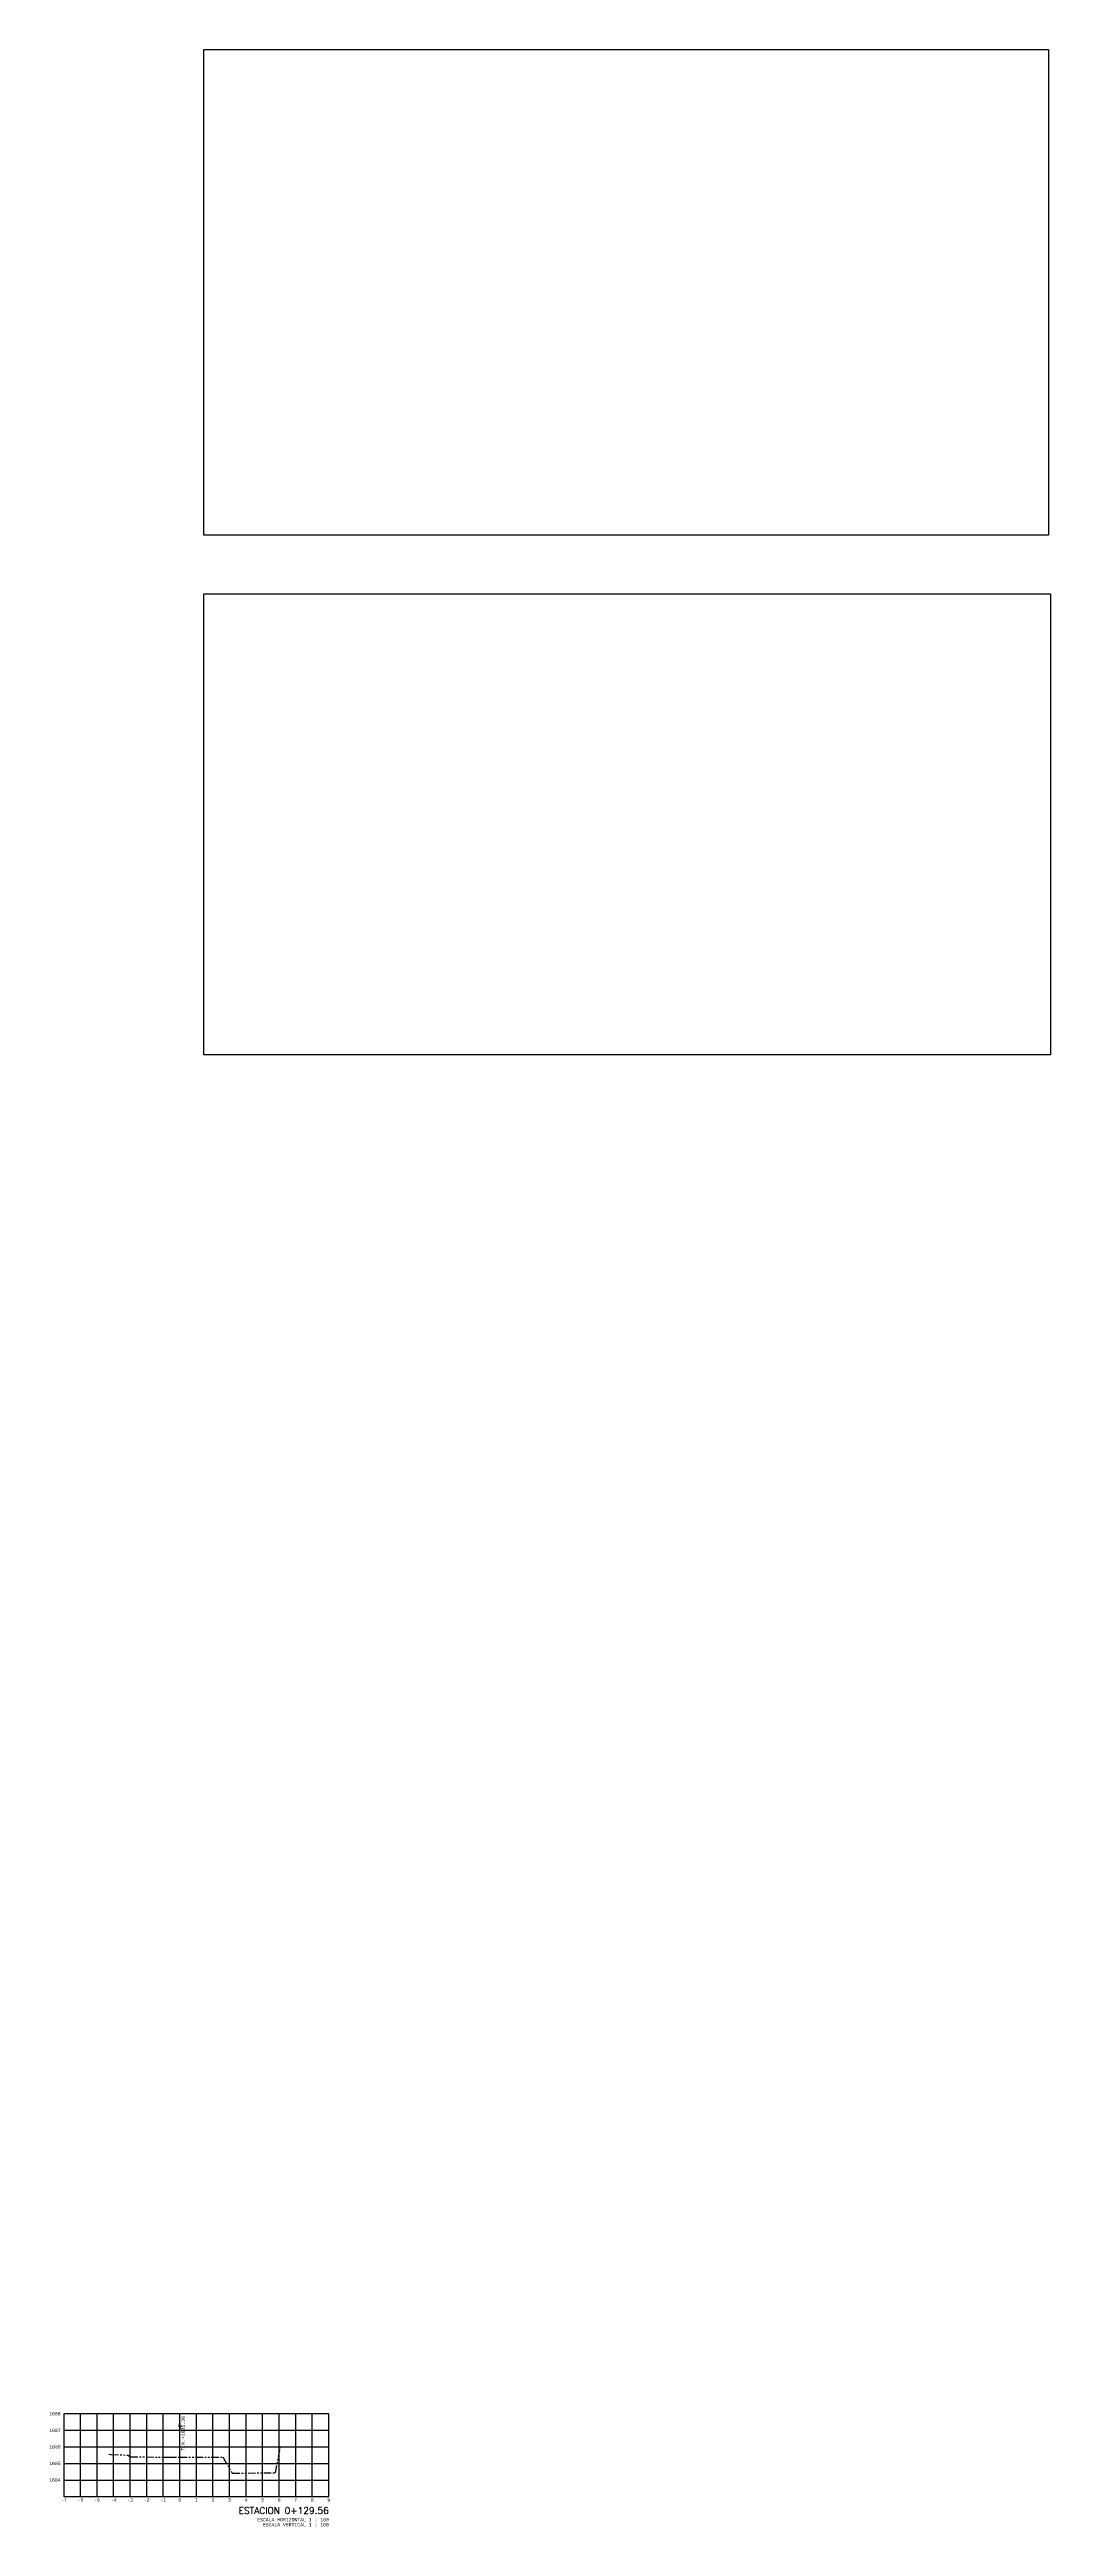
# Model space of a CAD drawing. Extents: x 661203 to 661848, y 2264651 to 2264858.
# Drawn here: x 661594 to 661654.5, y 2264708.4 to 2264858 of the extents above; entities that cross this region are included whole.
import ezdxf
from ezdxf.enums import TextEntityAlignment as Align

# ---------------------------------------------------------------- set-up
doc = ezdxf.new("R2010")
doc.units = 0
doc.linetypes.add('CENTRO1', pattern=[0.44, 0.2, -0.08, 0.08, -0.08])
doc.linetypes.add('SECCION1', pattern=[0.895, 0.45, -0.095, 0.08, -0.095, 0.08, -0.095])
for name, color, linetype in [('CVL_LIN_CL', 6, 'CENTRO1'), ('CVL_RET', 8, 'Continuous'), ('CVL_SECT', 2, 'SECCION1'), ('CVL_SECT_CUAD', 1, 'Continuous'), ('CVL_TX_SECT', 2, 'Continuous'), ('IMAGEN', 7, 'Continuous')]:
    doc.layers.add(name, color=color, linetype=linetype)
doc.styles.add('HUECA1', font='hueca1.shx')
doc.styles.add('MONOTXT4', font='monotxt4.shx')
picture_1 = doc.add_image_def('image1.jpg', size_in_pixel=(1304, 822))
picture_2 = doc.add_image_def('image2.jpg', size_in_pixel=(1680, 914))

msp = doc.modelspace()

# ---------------------------------------------------------------- linework, layer by layer
at = {"layer": 'CVL_LIN_CL', "color": 6, "linetype": 'CENTRO1'}
msp.add_line((661601.88, 2264712.25), (661601.88, 2264714.25), dxfattribs=at)
at = {"layer": 'CVL_RET', "color": 8, "linetype": 'Continuous'}
for p, q in [((661594.88, 2264714.25), (661610.88, 2264714.25)), ((661595.88, 2264710.25), (661595.88, 2264715.25)), ((661596.88, 2264710.25), (661596.88, 2264715.25)), ((661597.88, 2264710.25), (661597.88, 2264715.25)), ((661598.88, 2264710.25), (661598.88, 2264715.25)), ((661599.88, 2264710.25), (661599.88, 2264715.25)), ((661600.88, 2264710.25), (661600.88, 2264715.25)), ((661601.88, 2264710.25), (661601.88, 2264715.25)), ((661602.88, 2264710.25), (661602.88, 2264715.25)), ((661603.88, 2264710.25), (661603.88, 2264715.25)), ((661604.88, 2264710.25), (661604.88, 2264715.25)), ((661605.88, 2264710.25), (661605.88, 2264715.25)), ((661606.88, 2264710.25), (661606.88, 2264715.25)), ((661607.88, 2264710.25), (661607.88, 2264715.25)), ((661608.88, 2264710.25), (661608.88, 2264715.25)), ((661609.88, 2264710.25), (661609.88, 2264715.25)), ((661594.88, 2264713.25), (661610.88, 2264713.25)), ((661594.88, 2264712.25), (661610.88, 2264712.25)), ((661594.88, 2264711.25), (661610.88, 2264711.25))]:
    msp.add_line(p, q, dxfattribs=at)
at = {"layer": 'CVL_SECT', "color": 3, "linetype": 'SECCION1'}
for points in [[(661597.6, 2264712.81), (661597.72, 2264712.8), (661598.73, 2264712.75), (661598.74, 2264712.75), (661598.9, 2264712.65), (661601.22, 2264712.63), (661601.23, 2264712.63), (661601.23, 2264712.63), (661601.88, 2264712.63), (661604.49, 2264712.63), (661604.5, 2264712.6), (661605.05, 2264711.66), (661607.66, 2264711.69)], [(661607.66, 2264711.69), (661607.66, 2264711.69), (661607.96, 2264713.27)]]:
    msp.add_lwpolyline(points, dxfattribs=at)
at = {"layer": 'CVL_SECT_CUAD', "color": 8, "linetype": 'Continuous'}
for p, q in [((661610.88, 2264715.25), (661594.88, 2264715.25)), ((661594.88, 2264715.25), (661594.88, 2264710.25)), ((661610.88, 2264710.25), (661610.88, 2264715.25)), ((661594.88, 2264710.25), (661610.88, 2264710.25))]:
    msp.add_line(p, q, dxfattribs=at)

# ---------------------------------------------------------------- texts
at = {"layer": 'CVL_TX_SECT', "color": 7}
for s, height, style, p in [('1608', 0.2, 'MONOTXT4', (661594.68, 2264715.25)), ('1607', 0.2, 'MONOTXT4', (661594.68, 2264714.25)), ('1606', 0.2, 'MONOTXT4', (661594.68, 2264713.25)), ('1605', 0.2, 'MONOTXT4', (661594.68, 2264712.25)), ('1604', 0.2, 'MONOTXT4', (661594.68, 2264711.25)), ('ESTACION 0+129.56', 0.4, 'HUECA1', (661610.88, 2264709.4)), ('ESCALA HORIZONTAL 1 : 100', 0.2, 'MONOTXT4', (661610.88, 2264708.85)), ('ESCALA VERTICAL 1 : 100', 0.2, 'MONOTXT4', (661610.88, 2264708.55))]:
    msp.add_text(s, height=height, dxfattribs=dict(at, style=style)).set_placement(p, align=Align.MIDDLE_RIGHT)
at = {"layer": 'CVL_TX_SECT', "color": 7, "style": 'MONOTXT4'}
for s, height, p in [('C', 0.25, (661601.88, 2264714.55)), ('-7', 0.2, (661594.88, 2264710.05)), ('-6', 0.2, (661595.88, 2264710.05)), ('-5', 0.2, (661596.88, 2264710.05)), ('-4', 0.2, (661597.88, 2264710.05)), ('-3', 0.2, (661598.88, 2264710.05)), ('-2', 0.2, (661599.88, 2264710.05)), ('-1', 0.2, (661600.88, 2264710.05)), ('0', 0.2, (661601.88, 2264710.05)), ('1', 0.2, (661602.88, 2264710.05)), ('2', 0.2, (661603.88, 2264710.05)), ('3', 0.2, (661604.88, 2264710.05)), ('4', 0.2, (661605.88, 2264710.05)), ('5', 0.2, (661606.88, 2264710.05)), ('6', 0.2, (661607.88, 2264710.05)), ('7', 0.2, (661608.88, 2264710.05)), ('8', 0.2, (661609.88, 2264710.05)), ('9', 0.2, (661610.88, 2264710.05))]:
    msp.add_text(s, height=height, dxfattribs=at).set_placement(p, align=Align.MIDDLE)
msp.add_text('L', height=0.25, dxfattribs=at).set_placement((661601.88, 2264714.45), align=Align.MIDDLE_LEFT)
msp.add_text('T.N.=1605.38', height=0.2, rotation=90, dxfattribs=at).set_placement((661601.98, 2264713.03), align=Align.TOP_LEFT)

# ---------------------------------------------------------------- pictures from other files: only their frames are drawn
at = {"layer": 'IMAGEN'}
image = msp.add_image(picture_1, insert=(661603.32, 2264828.7), size_in_units=(51.03, 29.34), dxfattribs=at)
image.dxf.flags = 7
image = msp.add_image(picture_2, insert=(661603.32, 2264797.33), size_in_units=(51.16, 27.83), dxfattribs=at)
image.dxf.flags = 7

doc.saveas('drawing.dxf')
